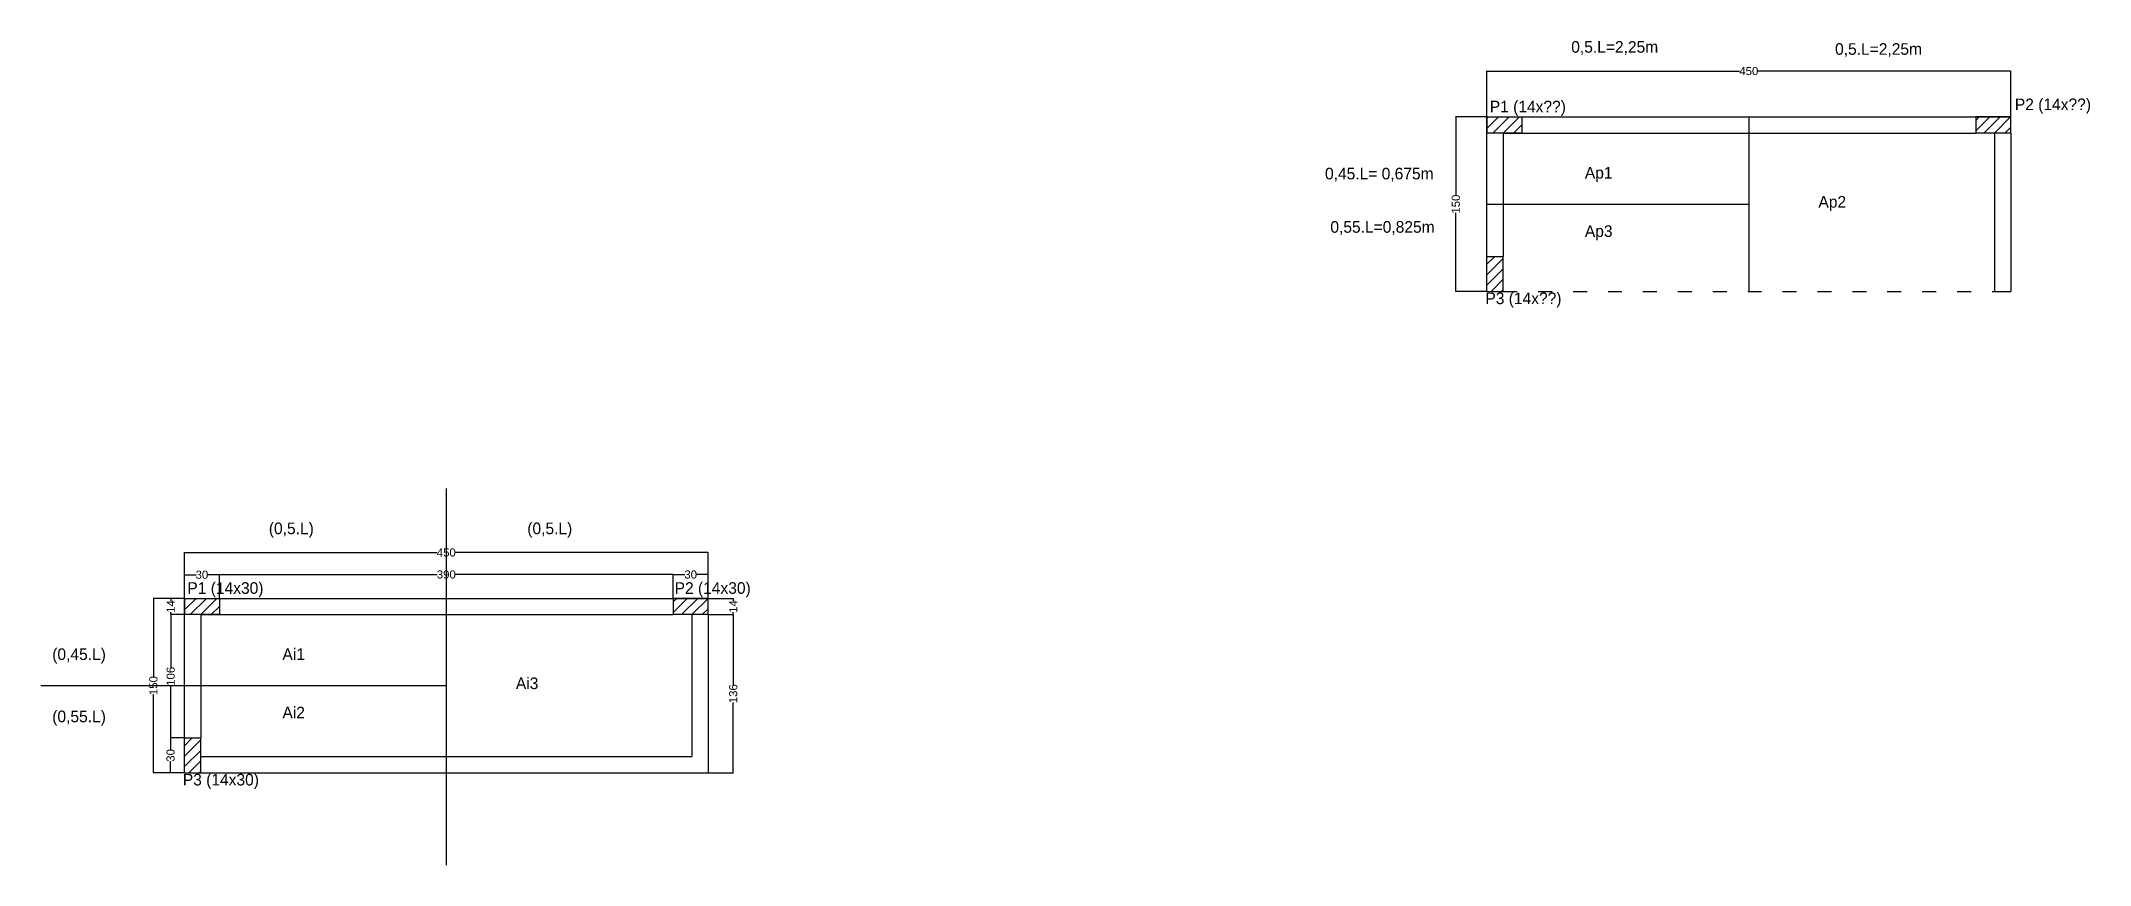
# Model space of a CAD drawing. Header units: centimetres. Extents: x -7745 to 883, y 487 to 2760.
# Drawn here: x -3699 to -1938, y 2051 to 2760 of the extents above; entities that cross this region are included whole.
import ezdxf

# ---------------------------------------------------------------- set-up
doc = ezdxf.new("R2010")
doc.units = ezdxf.units.CM
doc.linetypes.add('ACAD_ISO03W100', pattern=[30, 12, -18])
doc.layers.add('A-DETL', color=7, linetype='Continuous', lineweight=30, true_color=0x00a600)
for name, color, linetype in [('ARQUITETURA', 253, 'Continuous'), ('CARIMBO', 250, 'Continuous'), ('Cota', 5, 'Continuous'), ('PEÇAS ESTRUTURAIS', 1, 'Continuous')]:
    doc.layers.add(name, color=color, linetype=linetype)
doc.styles.add('Arial_1', font='arial.ttf', dxfattribs={"height": 7})
doc.styles.add('Century Gothic_B', font='GOTHICB.TTF', dxfattribs={"height": 0.15})
doc.dimstyles.get("Standard").update_dxf_attribs({"dimtxt": 7, "dimasz": 0.3, "dimexe": 0.18, "dimexo": 0.0625, "dimgap": 0.09, "dimtad": 0, "dimdec": 0, "dimzin": 0, "dimdsep": 46, "dimtxsty": 'Arial_1', "dimcen": 0.09, "dimadec": 0, "dimazin": 0, "dimtfac": 1, "dimtdec": 0, "dimtofl": 0, "dimtmove": 0, "dimatfit": 3, "dimfxl": 1, "dimtolj": 1, "dimtzin": 0, "dimarcsym": 2})

msp = doc.modelspace()

# ---------------------------------------------------------------- texts
at = {"layer": 'A-DETL', "char_height": 10, "attachment_point": 1, "style": 'Century Gothic_B'}
for s, width, gutter_width, insert in [('{\\fCentury Gothic|b0|i0|c0|p34;0,5.L=2,25m}', 65.784, 1, (-2384.2, 2759.9)), ('{\\fCentury Gothic|b0|i0|c0|p34;0,5.L=2,25m}', 65.784, 1, (-2157.5, 2758.1)), ('{\\fCentury Gothic|b0|i0|c0|p34;0,45.L= 0,675m}', 101.699, 0, (-2595.8, 2651)), ('{\\fCentury Gothic|b0|i0|c0|p34;Ap1}', 65.784, 1, (-2372.5, 2651.7)), ('{\\fCentury Gothic|b0|i0|c0|p34;Ap2}', 65.784, 1, (-2171.8, 2626.7)), ('{\\fCentury Gothic|b0|i0|c0|p34;0,55.L=0,825m}', 65.784, 1, (-2591.2, 2605.1)), ('{\\fCentury Gothic|b0|i0|c0|p34;Ap3}', 65.784, 1, (-2372.5, 2601.5)), ('{\\fCentury Gothic|b0|i0|c0|p34;(0,5.L)}', 65.784, 1, (-3503.4, 2345.9)), ('{\\fCentury Gothic|b0|i0|c0|p34;(0,5.L)}', 65.784, 1, (-3281.3, 2345.9)), ('{\\fCentury Gothic|b0|i0|c0|p34;(0,45.L)}', 65.784, 1, (-3689.5, 2237.7)), ('{\\fCentury Gothic|b0|i0|c0|p34;Ai1}', 65.784, 1, (-3491.7, 2237.7)), ('{\\fCentury Gothic|b0|i0|c0|p34;Ai3}', 65.784, 1, (-3291.1, 2212.7)), ('{\\fCentury Gothic|b0|i0|c0|p34;(0,55.L)}', 65.784, 1, (-3689.5, 2184.2)), ('{\\fCentury Gothic|b0|i0|c0|p34;Ai2}', 65.784, 1, (-3491.7, 2187.5))]:
    msp.add_mtext_dynamic_manual_height_columns(s, width=width, gutter_width=gutter_width, heights=[0], dxfattribs=dict(at, insert=insert))
at = {"layer": 'CARIMBO', "char_height": 10, "attachment_point": 1, "style": 'Century Gothic_B'}
for s, width, insert in [('{\\fCentury Gothic|b0|i0|c0|p34;P1 (14x??)}', 73.859, (-2454.2, 2708.6)), ('{\\fCentury Gothic|b0|i0|c0|p34;P2 (14x??)}', 68.209, (-2003, 2710.5)), ('{\\fCentury Gothic|b0|i0|c0|p34;P3 (14x??)}', 69.327, (-2458, 2543.7)), ('{\\fCentury Gothic|b0|i0|c0|p34;P1 (14x30)}', 65.784, (-3573.4, 2294.6)), ('{\\fCentury Gothic|b0|i0|c0|p34;P2 (14x30)}', 68.209, (-3154.7, 2294.6)), ('{\\fCentury Gothic|b0|i0|c0|p34;P3 (14x30)}', 69.327, (-3577.3, 2129.8))]:
    msp.add_mtext_dynamic_manual_height_columns(s, width=width, gutter_width=1, heights=[0], dxfattribs=dict(at, insert=insert))

# ---------------------------------------------------------------- blocks, each defined once
blk = doc.blocks.new('*D50')
at = {"layer": 'Cota', "color": 0, "lineweight": -2, "transparency": 16777216}
for p, q in [((-3575.9, 2160.7), (-3588, 2160.7)), ((-3587.8, 2160.4), (-3587.8, 2150.8)), ((-3575.9, 2130.7), (-3588, 2130.7)), ((-3587.8, 2131), (-3587.8, 2140.6))]:
    blk.add_line(p, q, dxfattribs=at)
at = {"layer": 'Cota', "color": 0, "transparency": 16777216}
for points in [[(-3587.8, 2160.4), (-3587.7, 2160.4), (-3587.8, 2160.7)], [(-3587.8, 2131), (-3587.7, 2131), (-3587.8, 2130.7)]]:
    blk.add_solid(points, dxfattribs=at)
at = {"layer": 'Defpoints', "color": 0, "transparency": 16777216}
for p in [(-3587.8, 2160.7), (-3575.9, 2160.7), (-3575.9, 2130.7)]:
    blk.add_point(p, dxfattribs=at)
at = {"layer": 'Cota', "color": 0, "transparency": 16777216, "insert": (-3587.8, 2145.7), "char_height": 7, "attachment_point": 5, "rotation": 90, "style": 'Arial_1'}
blk.add_mtext('\\A1;30', dxfattribs=at)
blk = doc.blocks.new('*D51')
at = {"layer": 'Cota', "color": 0, "lineweight": -2, "transparency": 16777216}
for p, q in [((-3575.9, 2266.7), (-3587.9, 2266.7)), ((-3587.7, 2266.4), (-3587.7, 2221.2)), ((-3587.7, 2161), (-3587.7, 2206.2)), ((-3575.9, 2160.7), (-3587.9, 2160.7))]:
    blk.add_line(p, q, dxfattribs=at)
at = {"layer": 'Cota', "color": 0, "transparency": 16777216}
for points in [[(-3587.8, 2266.4), (-3587.7, 2266.4), (-3587.7, 2266.7)], [(-3587.8, 2161), (-3587.7, 2161), (-3587.7, 2160.7)]]:
    blk.add_solid(points, dxfattribs=at)
at = {"layer": 'Defpoints', "color": 0, "transparency": 16777216}
for p in [(-3575.9, 2266.7), (-3587.7, 2160.7), (-3575.9, 2160.7)]:
    blk.add_point(p, dxfattribs=at)
at = {"layer": 'Cota', "color": 0, "transparency": 16777216, "insert": (-3587.7, 2213.7), "char_height": 7, "attachment_point": 5, "rotation": 90, "style": 'Arial_1'}
blk.add_mtext('\\A1;106', dxfattribs=at)
blk = doc.blocks.new('*D52')
at = {"layer": 'Cota', "color": 0, "lineweight": -2, "transparency": 16777216}
for p, q in [((-3575.9, 2280.7), (-3587.9, 2280.7)), ((-3587.7, 2280.4), (-3587.7, 2278.4)), ((-3575.9, 2266.7), (-3587.9, 2266.7)), ((-3587.7, 2267), (-3587.7, 2268.9))]:
    blk.add_line(p, q, dxfattribs=at)
at = {"layer": 'Cota', "color": 0, "transparency": 16777216}
for points in [[(-3587.8, 2280.4), (-3587.7, 2280.4), (-3587.7, 2280.7)], [(-3587.8, 2267), (-3587.7, 2267), (-3587.7, 2266.7)]]:
    blk.add_solid(points, dxfattribs=at)
at = {"layer": 'Defpoints', "color": 0, "transparency": 16777216}
for p in [(-3575.9, 2280.7), (-3587.7, 2266.7), (-3575.9, 2266.7)]:
    blk.add_point(p, dxfattribs=at)
at = {"layer": 'Cota', "color": 0, "transparency": 16777216, "insert": (-3587.7, 2273.7), "char_height": 7, "attachment_point": 5, "rotation": 90, "style": 'Arial_1'}
blk.add_mtext('\\A1;14', dxfattribs=at)
blk = doc.blocks.new('*D53')
at = {"layer": 'Cota', "color": 0, "lineweight": -2, "transparency": 16777216}
for p, q in [((-3575.9, 2280.7), (-3575.9, 2301.2)), ((-3575.6, 2301), (-3565.9, 2301)), ((-3546.2, 2301), (-3555.8, 2301)), ((-3545.9, 2280.7), (-3545.9, 2301.2))]:
    blk.add_line(p, q, dxfattribs=at)
at = {"layer": 'Cota', "color": 0, "transparency": 16777216}
for points in [[(-3575.6, 2301.1), (-3575.6, 2301), (-3575.9, 2301)], [(-3546.2, 2301.1), (-3546.2, 2301), (-3545.9, 2301)]]:
    blk.add_solid(points, dxfattribs=at)
at = {"layer": 'Defpoints', "color": 0, "transparency": 16777216}
for p in [(-3545.9, 2301), (-3575.9, 2280.7), (-3545.9, 2280.7)]:
    blk.add_point(p, dxfattribs=at)
at = {"layer": 'Cota', "color": 0, "transparency": 16777216, "insert": (-3560.9, 2301), "char_height": 7, "attachment_point": 5, "style": 'Arial_1'}
blk.add_mtext('\\A1;30', dxfattribs=at)
blk = doc.blocks.new('*D54')
at = {"layer": 'Cota', "color": 0, "lineweight": -2, "transparency": 16777216}
for p, q in [((-3545.9, 2280.7), (-3545.9, 2301.4)), ((-3545.6, 2301.2), (-3358.7, 2301.2)), ((-3156.2, 2301.2), (-3343, 2301.2)), ((-3155.9, 2280.7), (-3155.9, 2301.4))]:
    blk.add_line(p, q, dxfattribs=at)
at = {"layer": 'Cota', "color": 0, "transparency": 16777216}
for points in [[(-3545.6, 2301.2), (-3545.6, 2301.1), (-3545.9, 2301.2)], [(-3156.2, 2301.2), (-3156.2, 2301.1), (-3155.9, 2301.2)]]:
    blk.add_solid(points, dxfattribs=at)
at = {"layer": 'Defpoints', "color": 0, "transparency": 16777216}
for p in [(-3545.9, 2301.2), (-3545.9, 2280.7), (-3155.9, 2280.7)]:
    blk.add_point(p, dxfattribs=at)
at = {"layer": 'Cota', "color": 0, "transparency": 16777216, "insert": (-3350.9, 2301.2), "char_height": 7, "attachment_point": 5, "style": 'Arial_1'}
blk.add_mtext('\\A1;390', dxfattribs=at)
blk = doc.blocks.new('*D55')
at = {"layer": 'Cota', "color": 0, "lineweight": -2, "transparency": 16777216}
for p, q in [((-3155.9, 2280.7), (-3155.9, 2301.4)), ((-3155.6, 2301.2), (-3145.9, 2301.2)), ((-3126.2, 2301.2), (-3135.8, 2301.2)), ((-3125.9, 2280.7), (-3125.9, 2301.4))]:
    blk.add_line(p, q, dxfattribs=at)
at = {"layer": 'Cota', "color": 0, "transparency": 16777216}
for points in [[(-3155.6, 2301.3), (-3155.6, 2301.2), (-3155.9, 2301.2)], [(-3126.2, 2301.3), (-3126.2, 2301.2), (-3125.9, 2301.2)]]:
    blk.add_solid(points, dxfattribs=at)
at = {"layer": 'Defpoints', "color": 0, "transparency": 16777216}
for p in [(-3155.9, 2301.2), (-3155.9, 2280.7), (-3125.9, 2280.7)]:
    blk.add_point(p, dxfattribs=at)
at = {"layer": 'Cota', "color": 0, "transparency": 16777216, "insert": (-3140.9, 2301.2), "char_height": 7, "attachment_point": 5, "style": 'Arial_1'}
blk.add_mtext('\\A1;30', dxfattribs=at)
blk = doc.blocks.new('*D56')
at = {"layer": 'Cota', "color": 0, "lineweight": -2, "transparency": 16777216}
for p, q in [((-3125.8, 2280.7), (-3104.1, 2280.7)), ((-3104.3, 2280.4), (-3104.3, 2278.4)), ((-3125.8, 2266.7), (-3104.1, 2266.7)), ((-3104.3, 2267), (-3104.3, 2268.9))]:
    blk.add_line(p, q, dxfattribs=at)
at = {"layer": 'Cota', "color": 0, "transparency": 16777216}
for points in [[(-3104.3, 2280.4), (-3104.2, 2280.4), (-3104.3, 2280.7)], [(-3104.3, 2267), (-3104.2, 2267), (-3104.3, 2266.7)]]:
    blk.add_solid(points, dxfattribs=at)
at = {"layer": 'Defpoints', "color": 0, "transparency": 16777216}
for p in [(-3125.9, 2280.7), (-3125.9, 2266.7), (-3104.3, 2266.7)]:
    blk.add_point(p, dxfattribs=at)
at = {"layer": 'Cota', "color": 0, "transparency": 16777216, "insert": (-3104.3, 2273.7), "char_height": 7, "attachment_point": 5, "rotation": 90, "style": 'Arial_1'}
blk.add_mtext('\\A1;14', dxfattribs=at)
blk = doc.blocks.new('*D57')
at = {"layer": 'Cota', "color": 0, "lineweight": -2, "transparency": 16777216}
for p, q in [((-3125.8, 2266.7), (-3104.1, 2266.7)), ((-3104.3, 2266.4), (-3104.3, 2206.2)), ((-3104.3, 2131), (-3104.3, 2191.2)), ((-3125.8, 2130.7), (-3104.1, 2130.7))]:
    blk.add_line(p, q, dxfattribs=at)
at = {"layer": 'Cota', "color": 0, "transparency": 16777216}
for points in [[(-3104.3, 2266.4), (-3104.2, 2266.4), (-3104.3, 2266.7)], [(-3104.3, 2131), (-3104.2, 2131), (-3104.3, 2130.7)]]:
    blk.add_solid(points, dxfattribs=at)
at = {"layer": 'Defpoints', "color": 0, "transparency": 16777216}
for p in [(-3125.9, 2266.7), (-3125.9, 2130.7), (-3104.3, 2130.7)]:
    blk.add_point(p, dxfattribs=at)
at = {"layer": 'Cota', "color": 0, "transparency": 16777216, "insert": (-3104.3, 2198.7), "char_height": 7, "attachment_point": 5, "rotation": 90, "style": 'Arial_1'}
blk.add_mtext('\\A1;136', dxfattribs=at)
blk = doc.blocks.new('*D49')
at = {"layer": 'Cota', "color": 0, "lineweight": -2, "transparency": 16777216}
for p, q in [((-3575.9, 2280.7), (-3575.9, 2320.3)), ((-3575.6, 2320.1), (-3358.8, 2320.1)), ((-3126.2, 2320.1), (-3342.9, 2320.1)), ((-3125.9, 2280.7), (-3125.9, 2320.3))]:
    blk.add_line(p, q, dxfattribs=at)
at = {"layer": 'Cota', "color": 0, "transparency": 16777216}
for points in [[(-3575.6, 2320.2), (-3575.6, 2320.1), (-3575.9, 2320.1)], [(-3126.2, 2320.2), (-3126.2, 2320.1), (-3125.9, 2320.1)]]:
    blk.add_solid(points, dxfattribs=at)
at = {"layer": 'Defpoints', "color": 0, "transparency": 16777216}
for p in [(-3125.9, 2320.1), (-3575.9, 2280.7), (-3125.9, 2280.7)]:
    blk.add_point(p, dxfattribs=at)
at = {"layer": 'Cota', "color": 0, "transparency": 16777216, "insert": (-3350.9, 2320.1), "char_height": 7, "attachment_point": 5, "style": 'Arial_1'}
blk.add_mtext('\\A1;450', dxfattribs=at)
blk = doc.blocks.new('*D58')
at = {"layer": 'Cota', "color": 0, "lineweight": -2, "transparency": 16777216}
for p, q in [((-3575.9, 2280.7), (-3602.8, 2280.7)), ((-3602.6, 2280.4), (-3602.6, 2213.2)), ((-3602.6, 2131), (-3602.6, 2198.2)), ((-3575.9, 2130.7), (-3602.8, 2130.7))]:
    blk.add_line(p, q, dxfattribs=at)
at = {"layer": 'Cota', "color": 0, "transparency": 16777216}
for points in [[(-3602.7, 2280.4), (-3602.6, 2280.4), (-3602.6, 2280.7)], [(-3602.7, 2131), (-3602.6, 2131), (-3602.6, 2130.7)]]:
    blk.add_solid(points, dxfattribs=at)
at = {"layer": 'Defpoints', "color": 0, "transparency": 16777216}
for p in [(-3602.6, 2280.7), (-3575.9, 2280.7), (-3575.9, 2130.7)]:
    blk.add_point(p, dxfattribs=at)
at = {"layer": 'Cota', "color": 0, "transparency": 16777216, "insert": (-3602.6, 2205.7), "char_height": 7, "attachment_point": 5, "rotation": 90, "style": 'Arial_1'}
blk.add_mtext('\\A1;150', dxfattribs=at)
blk = doc.blocks.new('*D100')
at = {"layer": 'Cota', "color": 0, "lineweight": -2, "transparency": 16777216}
for p, q in [((-2456.6, 2694.7), (-2456.6, 2734.3)), ((-2456.3, 2734.1), (-2239.6, 2734.1)), ((-2006.9, 2734.1), (-2223.7, 2734.1)), ((-2006.6, 2694.7), (-2006.6, 2734.3))]:
    blk.add_line(p, q, dxfattribs=at)
at = {"layer": 'Cota', "color": 0, "transparency": 16777216}
for points in [[(-2456.3, 2734.2), (-2456.3, 2734.1), (-2456.6, 2734.1)], [(-2006.9, 2734.2), (-2006.9, 2734.1), (-2006.6, 2734.1)]]:
    blk.add_solid(points, dxfattribs=at)
at = {"layer": 'Defpoints', "color": 0, "transparency": 16777216}
for p in [(-2006.6, 2734.1), (-2456.6, 2694.7), (-2006.6, 2694.7)]:
    blk.add_point(p, dxfattribs=at)
at = {"layer": 'Cota', "color": 0, "transparency": 16777216, "insert": (-2231.6, 2734.1), "char_height": 7, "attachment_point": 5, "style": 'Arial_1'}
blk.add_mtext('\\A1;450', dxfattribs=at)
blk = doc.blocks.new('*D109')
at = {"layer": 'Cota', "color": 0, "lineweight": -2, "transparency": 16777216}
for p, q in [((-2456.7, 2694.7), (-2483.6, 2694.7)), ((-2483.4, 2694.4), (-2483.4, 2627.1)), ((-2483.4, 2545), (-2483.4, 2612.2)), ((-2456.7, 2544.7), (-2483.6, 2544.7))]:
    blk.add_line(p, q, dxfattribs=at)
at = {"layer": 'Cota', "color": 0, "transparency": 16777216}
for points in [[(-2483.4, 2694.4), (-2483.3, 2694.4), (-2483.4, 2694.7)], [(-2483.4, 2545), (-2483.3, 2545), (-2483.4, 2544.7)]]:
    blk.add_solid(points, dxfattribs=at)
at = {"layer": 'Defpoints', "color": 0, "transparency": 16777216}
for p in [(-2483.4, 2694.7), (-2456.6, 2694.7), (-2456.6, 2544.7)]:
    blk.add_point(p, dxfattribs=at)
at = {"layer": 'Cota', "color": 0, "transparency": 16777216, "insert": (-2483.4, 2619.7), "char_height": 7, "attachment_point": 5, "rotation": 90, "style": 'Arial_1'}
blk.add_mtext('\\A1;150', dxfattribs=at)

# ---------------------------------------------------------------- dimensions: what is measured, and where the dimension line sits
at = {"layer": 'Cota'}
for base, p1, p2, picture, middle in [((-2006.6, 2734.1), (-2456.6, 2694.7), (-2006.6, 2694.7), '*D100', (-2231.6, 2734.1)), ((-3125.9, 2320.1), (-3575.9, 2280.7), (-3125.9, 2280.7), '*D49', (-3350.9, 2320.1)), ((-3545.9, 2301), (-3575.9, 2280.7), (-3545.9, 2280.7), '*D53', (-3560.9, 2301)), ((-3545.9, 2301.2), (-3155.9, 2280.7), (-3545.9, 2280.7), '*D54', (-3350.9, 2301.2)), ((-3155.9, 2301.2), (-3125.9, 2280.7), (-3155.9, 2280.7), '*D55', (-3140.9, 2301.2))]:
    dim = msp.add_linear_dim(base=base, p1=p1, p2=p2, dimstyle='Standard', dxfattribs=at)
    dim.commit()
    dim.dimension.update_dxf_attribs({"geometry": picture, "text_midpoint": middle})
for base, p1, p2, picture, middle in [((-2483.4, 2694.7), (-2456.6, 2544.7), (-2456.6, 2694.7), '*D109', (-2483.4, 2619.7)), ((-3602.6, 2280.7), (-3575.9, 2130.7), (-3575.9, 2280.7), '*D58', (-3602.6, 2205.7)), ((-3587.7, 2266.7), (-3575.9, 2280.7), (-3575.9, 2266.7), '*D52', (-3587.7, 2273.7)), ((-3104.3, 2266.7), (-3125.9, 2280.7), (-3125.9, 2266.7), '*D56', (-3104.3, 2273.7)), ((-3587.7, 2160.7), (-3575.9, 2266.7), (-3575.9, 2160.7), '*D51', (-3587.7, 2213.7)), ((-3104.3, 2130.7), (-3125.9, 2266.7), (-3125.9, 2130.7), '*D57', (-3104.3, 2198.7)), ((-3587.8, 2160.7), (-3575.9, 2130.7), (-3575.9, 2160.7), '*D50', (-3587.8, 2145.7))]:
    dim = msp.add_linear_dim(base=base, p1=p1, p2=p2, angle=90, dimstyle='Standard', dxfattribs=at)
    dim.commit()
    dim.dimension.update_dxf_attribs({"geometry": picture, "text_midpoint": middle})

# ---------------------------------------------------------------- hatches: boundary and pattern name
at = {"layer": 'CARIMBO'}
h = msp.add_hatch(dxfattribs=at)
h.set_pattern_fill('ANSI31', color=1, scale=2)
h.set_pattern_definition([(45, (1119.2396, 1043.0635), (-4.490128, 4.490128), [])])
h.paths.add_polyline_path([(-2426.6, 2694.7), (-2456.6, 2694.7), (-2456.6, 2680.7), (-2426.6, 2680.7)])
h.paths.add_polyline_path([(-2442.6, 2574.7), (-2456.6, 2574.7), (-2456.6, 2544.7), (-2442.6, 2544.7)])
h.paths.add_polyline_path([(-2006.6, 2694.7), (-2036.6, 2694.7), (-2036.6, 2680.7), (-2006.6, 2680.7)])
h = msp.add_hatch(dxfattribs=at)
h.set_pattern_fill('ANSI31', color=1, scale=2)
h.set_pattern_definition([(45, (4e-13, 629.082), (-4.490128, 4.490128), [])])
h.paths.add_polyline_path([(-3545.9, 2280.7), (-3575.9, 2280.7), (-3575.9, 2266.7), (-3545.9, 2266.7)])
h.paths.add_polyline_path([(-3561.9, 2160.7), (-3575.9, 2160.7), (-3575.9, 2130.7), (-3561.9, 2130.7)])
h.paths.add_polyline_path([(-3125.9, 2280.7), (-3155.9, 2280.7), (-3155.9, 2266.7), (-3125.9, 2266.7)])

# ---------------------------------------------------------------- linework, layer by layer
at = {"layer": 'A-DETL'}
for p, q in [((-2231.6, 2694.7), (-2231.6, 2544.7)), ((-2456.6, 2619.7), (-2231.6, 2619.7)), ((-3350.9, 2375.3), (-3350.9, 2051.4)), ((-3699.2, 2205.7), (-3350.9, 2205.7))]:
    msp.add_line(p, q, dxfattribs=at)
at = {"layer": 'ARQUITETURA'}
for p, q in [((-2456.6, 2544.7), (-2456.6, 2694.7)), ((-2456.6, 2694.7), (-2006.6, 2694.7)), ((-2442.6, 2680.7), (-2442.6, 2574.7)), ((-2442.6, 2680.7), (-2036.6, 2680.7)), ((-2020.6, 2680.7), (-2020.6, 2544.7)), ((-2006.6, 2680.7), (-2006.6, 2544.7)), ((-2020.6, 2544.7), (-2006.6, 2544.7)), ((-3575.9, 2130.7), (-3575.9, 2280.7)), ((-3575.9, 2280.7), (-3125.9, 2280.7)), ((-3561.9, 2266.7), (-3561.9, 2160.7)), ((-3561.9, 2266.7), (-3155.9, 2266.7)), ((-3139.9, 2266.7), (-3139.9, 2144.7)), ((-3125.9, 2266.7), (-3125.9, 2130.7)), ((-3561.9, 2144.7), (-3139.9, 2144.7)), ((-3561.9, 2130.7), (-3139.9, 2130.7)), ((-3139.9, 2130.7), (-3125.9, 2130.7))]:
    msp.add_line(p, q, dxfattribs=at)
at = {"layer": 'ARQUITETURA', "linetype": 'ACAD_ISO03W100'}
msp.add_line((-2442.6, 2544.7), (-2020.6, 2544.7), dxfattribs=at)
at = {"layer": 'CARIMBO', "linetype": 'ACAD_ISO03W100'}
for p, q in [((-2006.6, 2640.7), (-2006.6, 2544.7)), ((-3125.9, 2226.7), (-3125.9, 2130.7))]:
    msp.add_line(p, q, dxfattribs=at)
at = {"layer": 'Cota'}
for p, q in [((-2456.6, 2544.7), (-2456.6, 2558.7)), ((-3575.9, 2130.7), (-3575.9, 2144.7))]:
    msp.add_line(p, q, dxfattribs=at)
at = {"layer": 'PEÇAS ESTRUTURAIS'}
for p, q in [((-2456.6, 2694.7), (-2442.6, 2694.7)), ((-2456.6, 2694.7), (-2456.6, 2680.7)), ((-2456.6, 2694.7), (-2426.6, 2694.7)), ((-2426.6, 2694.7), (-2426.6, 2680.7)), ((-2006.6, 2694.7), (-2036.6, 2694.7)), ((-2036.6, 2694.7), (-2036.6, 2680.7)), ((-2006.6, 2680.7), (-2006.6, 2694.7)), ((-2426.6, 2680.7), (-2456.6, 2680.7)), ((-2006.6, 2680.7), (-2036.6, 2680.7)), ((-2456.6, 2544.7), (-2456.6, 2574.7)), ((-2456.6, 2574.7), (-2442.6, 2574.7)), ((-2442.6, 2544.7), (-2442.6, 2574.7)), ((-2456.6, 2544.7), (-2442.6, 2544.7)), ((-3575.9, 2280.7), (-3561.9, 2280.7)), ((-3575.9, 2280.7), (-3575.9, 2266.7)), ((-3575.9, 2280.7), (-3545.9, 2280.7)), ((-3545.9, 2280.7), (-3545.9, 2266.7)), ((-3125.9, 2280.7), (-3155.9, 2280.7)), ((-3155.9, 2280.7), (-3155.9, 2266.7)), ((-3125.9, 2266.7), (-3125.9, 2280.7)), ((-3545.9, 2266.7), (-3575.9, 2266.7)), ((-3125.9, 2266.7), (-3155.9, 2266.7)), ((-3575.9, 2130.7), (-3575.9, 2160.7)), ((-3575.9, 2160.7), (-3561.9, 2160.7)), ((-3561.9, 2130.7), (-3561.9, 2160.7)), ((-3575.9, 2130.7), (-3561.9, 2130.7))]:
    msp.add_line(p, q, dxfattribs=at)

msp.set_redraw_order([(e.dxf.handle, doc.entitydb.next_handle()) for e in msp.query("TEXT MTEXT ATTDEF DIMENSION ARC_DIMENSION")])  # texts and dimensions are drawn at this point

doc.saveas('drawing.dxf')
